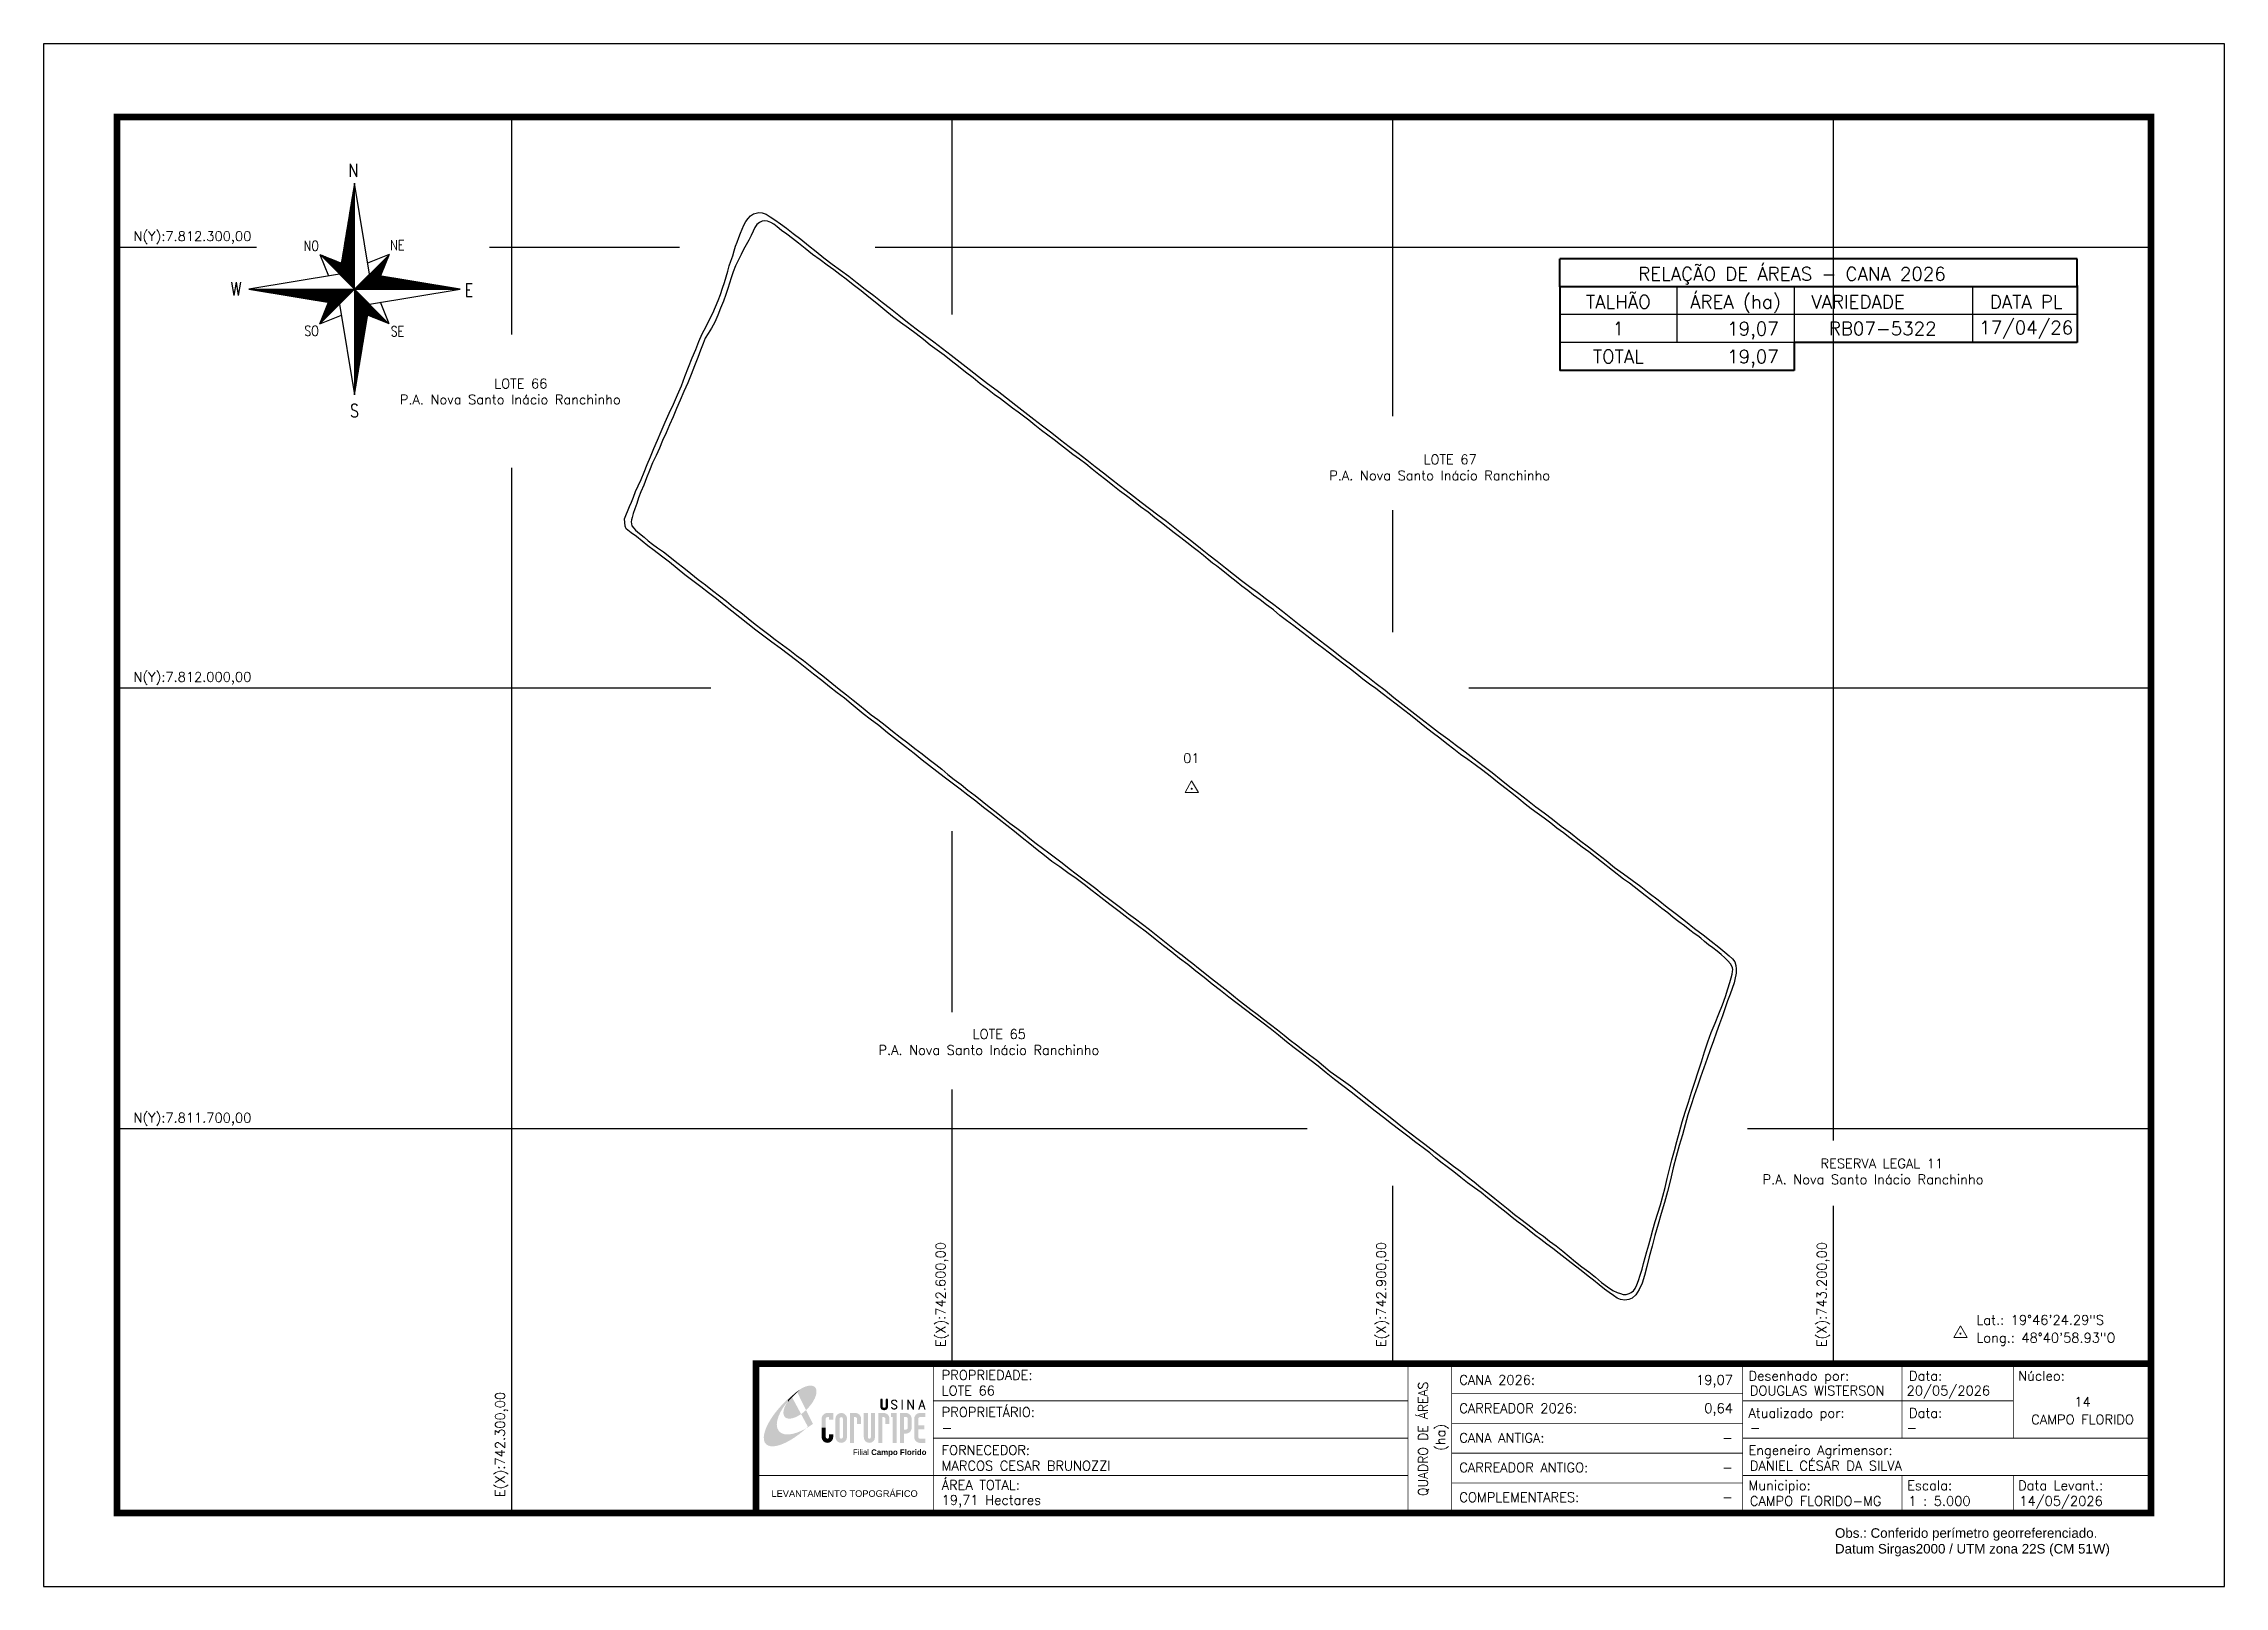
# Model space of a CAD drawing. Header units: millimetres. Extents: x 741981 to 743466, y 7811388 to 7812438.
import ezdxf
from ezdxf.enums import TextEntityAlignment as Align

# ---------------------------------------------------------------- set-up
doc = ezdxf.new("R2010")
doc.units = ezdxf.units.MM
doc.linetypes.add('LIN0', pattern=[0])
for name, color, linetype in [('0114000169', 1, 'Continuous'), ('0114000169001', 5, 'Continuous'), ('CONFRONTANTES', 7, 'Continuous'), ('MALHA', 8, 'Continuous'), ('MARGEM', 5, 'Continuous'), ('QUADRO_DE_AREAS_CANA_2024', 7, 'Continuous'), ('SETA_NORTE', 3, 'Continuous'), ('TEXTO', 7, 'Continuous')]:
    doc.layers.add(name, color=color, linetype=linetype)
doc.styles.add('ARIAL', font='arial.ttf')
doc.styles.add('marcelo', font='arial.ttf')
doc.styles.add('ROMANS', font='romans')
doc.styles.add('Simplex', font='simplex.shx')
doc.styles.get("Standard").update_dxf_attribs({"font": 'arial.ttf'})

msp = doc.modelspace()

# ---------------------------------------------------------------- texts
at = {"layer": 'CONFRONTANTES', "linetype": 'Continuous', "style": 'Simplex'}
for s, p in [('P.A. Nova Santo Inácio Ranchinho', (742223.8, 7812193)), ('LOTE 66', (742288.1, 7812203.8)), ('LOTE 67', (742920.9, 7812152.2)), ('P.A. Nova Santo Inácio Ranchinho', (742856.7, 7812141.3)), ('P.A. Nova Santo Inácio Ranchinho', (742549.7, 7811750.2)), ('LOTE 65', (742613.9, 7811761.1)), ('RESERVA LEGAL 11 ', (743191.2, 7811673)), ('P.A. Nova Santo Inácio Ranchinho', (743151.8, 7811662.2))]:
    msp.add_text(s, height=6.5, dxfattribs=at).set_placement(p)
at = {"layer": 'MALHA', "style": 'Simplex'}
for s, p in [('N(Y):7.812.300,00', (742082.6, 7812307.4)), ('N(Y):7.812.000,00', (742082.6, 7812007.4)), ('N(Y):7.811.700,00', (742082.6, 7811707.4))]:
    msp.add_text(s, height=6.5, dxfattribs=at).set_placement(p, align=Align.MIDDLE_CENTER)
for s, p in [('E(X):742.600,00', (742592.1, 7811587)), ('E(X):742.900,00', (742892.1, 7811587)), ('E(X):743.200,00', (743192.1, 7811587)), ('E(X):742.300,00', (742292.1, 7811485))]:
    msp.add_text(s, height=6.5, rotation=90, dxfattribs=at).set_placement(p, align=Align.MIDDLE_CENTER)
at = {"layer": 'MARGEM', "color": 7, "linetype": 'Continuous', "lineweight": 9}
for s, style, p in [('PROPRIEDADE:', 'Simplex', (742592.8, 7811535.5)), ('Desenhado por:', 'Simplex', (743142.2, 7811535)), ('Data:', 'Simplex', (743251.5, 7811535)), ('Núcleo:', 'Simplex', (743325.8, 7811535)), ('PROPRIETÁRIO:', 'Simplex', (742592.8, 7811510.3)), ('Atualizado por:', 'Simplex', (743142.2, 7811509.7)), ('Data:', 'Simplex', (743251.5, 7811509.7)), ('FORNECEDOR:', 'Simplex', (742592.8, 7811484.4)), ('Engeneiro Agrimensor:', 'Simplex', (743142.2, 7811484.4)), ('ÁREA TOTAL:', 'Simplex', (742592.8, 7811460.7)), ('Municipio:', 'Simplex', (743142.2, 7811460.4)), ('Escala:', 'Simplex', (743250.2, 7811460.4)), ('Data Levant.:', 'Simplex', (743325.8, 7811460.4)), ('Obs.: Conferido perímetro georreferenciado.', 'marcelo', (743201.1, 7811428)), ('Datum Sirgas2000 / UTM zona 22S (CM 51W)', 'marcelo', (743201.1, 7811417.3))]:
    msp.add_text(s, height=6.5, dxfattribs=dict(at, style=style)).set_placement(p, align=Align.TOP_LEFT)
at = {"layer": 'MARGEM', "color": 7, "linetype": 'Continuous', "style": 'Simplex'}
for s, p in [('CANA 2026:', (742945.3, 7811532.2)), ('LOTE 66', (742592.8, 7811524.9)), ('DOUGLAS WISTERSON', (743143.1, 7811524.9)), ('20/05/2026', (743249.9, 7811524.9)), ('CARREADOR 2026:', (742945.3, 7811512.9)), ('-', (742592.8, 7811499.7)), ('CANA ANTIGA:', (742945.3, 7811492.8)), ('-', (743143.1, 7811499.7)), ('-', (743249.9, 7811499.7)), ('MARCOS CESAR BRUNOZZI', (742592.8, 7811473.8)), ('CARREADOR ANTIGO:', (742945.3, 7811472.6)), ('DANIEL CÉSAR DA SILVA', (743143.1, 7811473.8)), ('19,71 Hectares', (742592.8, 7811450.5)), ('COMPLEMENTARES:', (742945.3, 7811452.3)), ('CAMPO FLORIDO-MG', (743143.1, 7811449.8)), ('1 : 5.000', (743251.1, 7811449.8)), ('14/05/2026', (743326.6, 7811449.8))]:
    msp.add_text(s, height=6.5, dxfattribs=at).set_placement(p, align=Align.TOP_LEFT)
for s, p in [('19,07', (743131.6, 7811532.2)), ('0,64', (743131.6, 7811512.9)), ('-', (743131.6, 7811492.8)), ('-', (743131.6, 7811472.6)), ('-', (743131.6, 7811452.3))]:
    msp.add_text(s, height=6.5, dxfattribs=at).set_placement(p, align=Align.TOP_RIGHT)
at = {"layer": 'MARGEM', "color": 7, "linetype": 'Continuous', "style": 'Simplex', "width": 0.95}
msp.add_text('QUADRO DE ÁREAS', height=6.5, rotation=90, dxfattribs=at).set_placement((742920.6, 7811488.8), align=Align.MIDDLE_CENTER)
at = {"layer": 'MARGEM', "color": 7, "linetype": 'Continuous', "style": 'Simplex'}
for s, p in [('14', (743369.7, 7811514)), ('CAMPO FLORIDO', (743369.7, 7811502))]:
    msp.add_text(s, height=6.5, dxfattribs=at).set_placement(p, align=Align.MIDDLE_CENTER)
msp.add_text('(ha)', height=6.5, rotation=90, dxfattribs=at).set_placement((742932.5, 7811489.8), align=Align.MIDDLE_CENTER)
at = {"layer": 'MARGEM', "color": 7, "linetype": 'ByBlock'}
msp.add_text('LEVANTAMENTO TOPOGRÁFICO', height=4.5, dxfattribs=at).set_placement((742526.7, 7811451.6), align=Align.MIDDLE_CENTER)
at = {"layer": 'QUADRO_DE_AREAS_CANA_2024', "linetype": 'Continuous', "style": 'Simplex'}
for s, p in [('RELAÇÃO DE ÁREAS - CANA 2026', (743171.8, 7812281.7)), ('TALHÃO', (743053.6, 7812262.7)), ('ÁREA (ha)', (743133.3, 7812262.7)), ('VARIEDADE', (743216.8, 7812262.7)), ('DATA PL', (743331.3, 7812262.7)), ('1', (743053.6, 7812244.5)), ('RB07-5322', (743233.6, 7812244.5)), ('17/04/26', (743331.3, 7812245.2)), ('TOTAL', (743053.6, 7812225.5))]:
    msp.add_text(s, height=9.1, dxfattribs=at).set_placement(p, align=Align.MIDDLE_CENTER)
for p in [(743162.8, 7812239.9), (743162.8, 7812220.9)]:
    msp.add_text('19,07', height=9.1, dxfattribs=at).set_placement(p, align=Align.RIGHT)
at = {"layer": 'TEXTO', "linetype": 'Continuous', "style": 'Simplex'}
msp.add_text('01', height=6.5, dxfattribs=at).set_placement((742762.8, 7811952.1), align=Align.MIDDLE_CENTER)
at = {"layer": 'TEXTO', "linetype": 'ByBlock', "style": 'Simplex'}
for s, p in [('Lat.: 19°46\'24.29"S', (743297.4, 7811566.5, 328.4)), ('Long.: 48°40\'58.93"O', (743297.4, 7811554.4, 328.4))]:
    msp.add_text(s, height=6.5, dxfattribs=at).set_placement(p)

# ---------------------------------------------------------------- blocks, each defined once
blk = doc.blocks.new('A$C62A50745')
at = {"layer": 'SETA_NORTE', "linetype": 'Continuous'}
h = blk.add_hatch(dxfattribs=at)
h.set_pattern_fill('ANSI31', color=256, scale=0.1375, angle=-90, style=0)
h.set_pattern_definition([(315, (-215853.3436, 13873.1685), (0.3086963042, 0.3086963042), [])])
h.paths.add_polyline_path([(73.5, 97.4), (74.7, 104.9), (60, 110.8)])
h = blk.add_hatch(dxfattribs=at)
h.set_pattern_fill('ANSI31', color=256, scale=0.1375, angle=180, style=0)
h.set_pattern_definition([(225, (13869.5981, 216024.2148), (0.3086963042, -0.3086963042), [])])
h.paths.add_polyline_path([(93.8, 97.4), (101.4, 96.2), (107.3, 110.8)])
h = blk.add_hatch(dxfattribs=at)
h.set_pattern_fill('ANSI31', color=256, scale=0.1375, style=0)
h.set_pattern_definition([(45, (-13702.2973, -215849.77317), (-0.3086963042, 0.3086963042), [])])
h.paths.add_polyline_path([(73.5, 77), (65.9, 78.3), (60, 63.6)])
h = blk.add_hatch(dxfattribs=at)
h.set_pattern_fill('ANSI31', color=256, scale=0.1375, angle=90, style=0)
h.set_pattern_definition([(135, (216020.6444, -13698.72686), (-0.3086963042, -0.3086963042), [])])
h.paths.add_polyline_path([(93.8, 77), (92.6, 69.5), (107.3, 63.6)])
for p, q in [((81.6, 146.8), (83.7, 148.9)), ((81.7, 147.6), (83.7, 149.5)), ((81.8, 148.3), (83.7, 150.1)), ((82, 149.1), (83.7, 150.8)), ((82.1, 149.9), (83.7, 151.4)), ((82.2, 150.6), (83.7, 152.1)), ((82.3, 151.4), (83.7, 152.7)), ((82.5, 152.2), (83.7, 153.3)), ((82.6, 152.9), (83.7, 154)), ((82.7, 153.7), (83.7, 154.6)), ((82.9, 154.4), (83.7, 155.2)), ((83, 155.2), (83.7, 155.9)), ((83.1, 156), (83.7, 156.5)), ((83.2, 156.7), (83.7, 157.2)), ((83.4, 157.5), (83.7, 157.8)), ((83.5, 158.3), (83.7, 158.4)), ((83.6, 159), (83.7, 159.1)), ((78.7, 129.3), (83.7, 134.2)), ((78.8, 130), (83.7, 134.9)), ((79, 130.8), (83.7, 135.5)), ((79.1, 131.6), (83.7, 136.1)), ((79.2, 132.3), (83.7, 136.8)), ((79.3, 133.1), (83.7, 137.4)), ((79.5, 133.8), (83.7, 138)), ((79.6, 134.6), (83.7, 138.7)), ((79.7, 135.4), (83.7, 139.3)), ((79.8, 136.1), (83.7, 140)), ((80, 136.9), (83.7, 140.6)), ((80.1, 137.7), (83.7, 141.2)), ((80.2, 138.4), (83.7, 141.9)), ((80.3, 139.2), (83.7, 142.5)), ((80.5, 139.9), (83.7, 143.1)), ((80.6, 140.7), (83.7, 143.8)), ((80.7, 141.5), (83.7, 144.4)), ((80.8, 142.2), (83.7, 145)), ((81, 143), (83.7, 145.7)), ((81.1, 143.8), (83.7, 146.3)), ((81.2, 144.5), (83.7, 147)), ((81.3, 145.3), (83.7, 147.6)), ((81.5, 146.1), (83.7, 148.2)), ((75.7, 111), (83.7, 118.9)), ((75.8, 111.7), (83.7, 119.6)), ((75.9, 112.5), (83.7, 120.2)), ((76.1, 113.3), (83.7, 120.8)), ((76.2, 114), (83.7, 121.5)), ((76.3, 114.8), (83.7, 122.1)), ((76.4, 115.5), (83.7, 122.8)), ((76.6, 116.3), (83.7, 123.4)), ((76.7, 117.1), (83.7, 124)), ((76.8, 117.8), (83.7, 124.7)), ((76.9, 118.6), (83.7, 125.3)), ((77.1, 119.4), (83.7, 125.9)), ((77.2, 120.1), (83.7, 126.6)), ((77.3, 120.9), (83.7, 127.2)), ((77.4, 121.6), (83.7, 127.8)), ((77.6, 122.4), (83.7, 128.5)), ((77.7, 123.2), (83.7, 129.1)), ((77.8, 123.9), (83.7, 129.8)), ((78, 124.7), (83.7, 130.4)), ((78.1, 125.5), (83.7, 131)), ((78.2, 126.2), (83.7, 131.7)), ((78.3, 127), (83.7, 132.3)), ((78.5, 127.7), (83.7, 132.9)), ((78.6, 128.5), (83.7, 133.6)), ((60, 110.8), (74.7, 104.9)), ((60, 110.8), (65.9, 96.2)), ((73.5, 97.3), (83.7, 107.5)), ((73.6, 98), (83.7, 108.1)), ((73.7, 98.8), (83.7, 108.7)), ((73.8, 99.5), (83.7, 109.4)), ((73.8, 97), (83.7, 106.8)), ((73.9, 100.3), (83.7, 110)), ((74.1, 101.1), (83.7, 110.6)), ((74.2, 101.8), (83.7, 111.3)), ((74.2, 96.7), (83.7, 106.2)), ((74.3, 102.6), (83.7, 111.9)), ((74.4, 103.3), (83.7, 112.6)), ((74.5, 96.4), (83.7, 105.6)), ((74.6, 104.1), (83.7, 113.2)), ((74.7, 104.9), (83.7, 113.8)), ((74.8, 105.6), (83.7, 114.5)), ((74.8, 96.1), (83.7, 104.9)), ((74.9, 106.4), (83.7, 115.1)), ((75.1, 107.2), (83.7, 115.7)), ((75.1, 95.7), (83.7, 104.3)), ((75.2, 107.9), (83.7, 116.4)), ((75.3, 108.7), (83.7, 117)), ((75.4, 109.4), (83.7, 117.7)), ((75.6, 110.2), (83.7, 118.3)), ((107.3, 110.8), (92.6, 104.9)), ((107.3, 110.8), (101.4, 96.2)), ((75.4, 95.4), (83.7, 103.6)), ((75.8, 95.1), (83.7, 103)), ((76.1, 94.8), (83.7, 102.4)), ((76.4, 94.5), (83.7, 101.7)), ((76.7, 94.2), (83.7, 101.1)), ((77, 93.8), (83.7, 100.5)), ((77.4, 93.5), (83.7, 99.8)), ((77.7, 93.2), (83.7, 99.2)), ((78, 92.9), (83.7, 98.5)), ((78.3, 92.6), (83.7, 97.9)), ((78.6, 92.2), (83.7, 97.3)), ((78.9, 91.9), (83.7, 96.6)), ((79.3, 91.6), (83.7, 96)), ((79.6, 91.3), (83.7, 95.4)), ((79.9, 91), (83.7, 94.7)), ((80.2, 90.7), (83.7, 94.1)), ((80.5, 90.3), (83.7, 93.4)), ((80.9, 90), (83.7, 92.8)), ((81.2, 89.7), (83.7, 92.2)), ((81.5, 89.4), (83.7, 91.5)), ((81.8, 89.1), (83.7, 90.9)), ((82.1, 88.7), (83.7, 90.3)), ((82.4, 88.4), (83.7, 89.6)), ((83.8, 87.2), (94, 97.4)), ((84.4, 87.2), (94.5, 97.3)), ((85.1, 87.2), (95.1, 97.2)), ((85.7, 87.2), (95.6, 97.1)), ((86.3, 87.2), (96.2, 97)), ((87, 87.2), (96.7, 96.9)), ((87.6, 87.2), (97.2, 96.9)), ((88.3, 87.2), (97.8, 96.8)), ((88.9, 87.2), (98.3, 96.7)), ((89.5, 87.2), (98.9, 96.6)), ((90.2, 87.2), (99.4, 96.5)), ((90.8, 87.2), (100, 96.4)), ((91.4, 87.2), (100.5, 96.3)), ((92.1, 87.2), (101.1, 96.2)), ((92.7, 87.2), (101.6, 96.1)), ((93.4, 87.2), (102.2, 96)), ((94, 87.2), (102.7, 96)), ((94.6, 87.2), (103.3, 95.9)), ((95.3, 87.2), (103.8, 95.8)), ((95.9, 87.2), (104.4, 95.7)), ((96.5, 87.2), (104.9, 95.6)), ((97.2, 87.2), (105.5, 95.5)), ((97.8, 87.2), (106, 95.4)), ((98.4, 87.2), (106.5, 95.3)), ((99.1, 87.2), (107.1, 95.2)), ((99.7, 87.2), (107.6, 95.1)), ((100.4, 87.2), (108.2, 95.1)), ((101, 87.2), (108.7, 95)), ((101.6, 87.2), (109.3, 94.9)), ((102.3, 87.2), (109.8, 94.8)), ((102.9, 87.2), (110.4, 94.7)), ((103.5, 87.2), (110.9, 94.6)), ((104.2, 87.2), (111.5, 94.5)), ((104.8, 87.2), (112, 94.4)), ((105.5, 87.2), (112.6, 94.3)), ((106.1, 87.2), (113.1, 94.2)), ((106.7, 87.2), (113.7, 94.1)), ((107.4, 87.2), (114.2, 94.1)), ((108, 87.2), (114.8, 94)), ((108.6, 87.2), (115.3, 93.9)), ((109.3, 87.2), (115.8, 93.8)), ((109.9, 87.2), (116.4, 93.7)), ((110.6, 87.2), (116.9, 93.6)), ((111.2, 87.2), (117.5, 93.5)), ((111.8, 87.2), (118, 93.4)), ((112.5, 87.2), (118.6, 93.3)), ((113.1, 87.2), (119.1, 93.2)), ((113.7, 87.2), (119.7, 93.2)), ((114.4, 87.2), (120.2, 93.1)), ((115, 87.2), (120.8, 93)), ((115.6, 87.2), (121.3, 92.9)), ((116.3, 87.2), (121.9, 92.8)), ((116.9, 87.2), (122.4, 92.7)), ((117.6, 87.2), (123, 92.6)), ((118.2, 87.2), (123.5, 92.5)), ((118.8, 87.2), (124, 92.4)), ((119.5, 87.2), (124.6, 92.3)), ((120.1, 87.2), (125.1, 92.3)), ((120.7, 87.2), (125.7, 92.2)), ((121.4, 87.2), (126.2, 92.1)), ((122, 87.2), (126.8, 92)), ((122.7, 87.2), (127.3, 91.9)), ((123.3, 87.2), (127.9, 91.8)), ((123.9, 87.2), (128.4, 91.7)), ((124.6, 87.2), (129, 91.6)), ((125.2, 87.2), (129.5, 91.5)), ((125.8, 87.2), (130.1, 91.4)), ((126.5, 87.2), (130.6, 91.4)), ((127.1, 87.2), (131.2, 91.3)), ((127.7, 87.2), (131.7, 91.2)), ((128.4, 87.2), (132.3, 91.1)), ((129, 87.2), (132.8, 91)), ((129.7, 87.2), (133.3, 90.9)), ((130.3, 87.2), (133.9, 90.8)), ((130.9, 87.2), (134.4, 90.7)), ((131.6, 87.2), (135, 90.6)), ((132.2, 87.2), (135.5, 90.5)), ((132.8, 87.2), (136.1, 90.5)), ((133.5, 87.2), (136.6, 90.4)), ((134.1, 87.2), (137.2, 90.3)), ((134.8, 87.2), (137.7, 90.2)), ((135.4, 87.2), (138.3, 90.1)), ((136, 87.2), (138.8, 90)), ((136.7, 87.2), (139.4, 89.9)), ((137.3, 87.2), (139.9, 89.8)), ((137.9, 87.2), (140.5, 89.7)), ((138.6, 87.2), (141, 89.6)), ((139.2, 87.2), (141.6, 89.6)), ((139.9, 87.2), (142.1, 89.5)), ((140.5, 87.2), (142.6, 89.4)), ((141.1, 87.2), (143.2, 89.3)), ((141.8, 87.2), (143.7, 89.2)), ((142.4, 87.2), (144.3, 89.1)), ((11.8, 87.2), (11.8, 87.2)), ((12.3, 87.1), (12.4, 87.2)), ((12.9, 87), (13.1, 87.2)), ((13.4, 86.9), (13.7, 87.2)), ((14, 86.8), (14.4, 87.2)), ((14.5, 86.7), (15, 87.2)), ((15.1, 86.6), (15.6, 87.2)), ((15.6, 86.6), (16.3, 87.2)), ((16.2, 86.5), (16.9, 87.2)), ((16.7, 86.4), (17.5, 87.2)), ((17.2, 86.3), (18.2, 87.2)), ((17.8, 86.2), (18.8, 87.2)), ((18.3, 86.1), (19.5, 87.2)), ((18.9, 86), (20.1, 87.2)), ((19.4, 85.9), (20.7, 87.2)), ((20, 85.8), (21.4, 87.2)), ((20.5, 85.7), (22, 87.2)), ((21.1, 85.7), (22.6, 87.2)), ((21.6, 85.6), (23.3, 87.2)), ((22.2, 85.5), (23.9, 87.2)), ((22.7, 85.4), (24.6, 87.2)), ((23.3, 85.3), (25.2, 87.2)), ((23.8, 85.2), (25.8, 87.2)), ((24.4, 85.1), (26.5, 87.2)), ((24.9, 85), (27.1, 87.2)), ((25.5, 84.9), (27.7, 87.2)), ((26, 84.8), (28.4, 87.2)), ((26.5, 84.8), (29, 87.2)), ((27.1, 84.7), (29.6, 87.2)), ((27.6, 84.6), (30.3, 87.2)), ((28.2, 84.5), (30.9, 87.2)), ((28.7, 84.4), (31.6, 87.2)), ((29.3, 84.3), (32.2, 87.2)), ((29.8, 84.2), (32.8, 87.2)), ((30.4, 84.1), (33.5, 87.2)), ((30.9, 84), (34.1, 87.2)), ((31.5, 83.9), (34.7, 87.2)), ((32, 83.9), (35.4, 87.2)), ((32.6, 83.8), (36, 87.2)), ((33.1, 83.7), (36.7, 87.2)), ((33.7, 83.6), (37.3, 87.2)), ((34.2, 83.5), (37.9, 87.2)), ((34.7, 83.4), (38.6, 87.2)), ((35.3, 83.3), (39.2, 87.2)), ((35.8, 83.2), (39.8, 87.2)), ((36.4, 83.1), (40.5, 87.2)), ((36.9, 83), (41.1, 87.2)), ((37.5, 83), (41.8, 87.2)), ((38, 82.9), (42.4, 87.2)), ((38.6, 82.8), (43, 87.2)), ((39.1, 82.7), (43.7, 87.2)), ((39.7, 82.6), (44.3, 87.2)), ((40.2, 82.5), (44.9, 87.2)), ((40.8, 82.4), (45.6, 87.2)), ((41.3, 82.3), (46.2, 87.2)), ((41.9, 82.2), (46.8, 87.2)), ((42.4, 82.1), (47.5, 87.2)), ((43, 82.1), (48.1, 87.2)), ((43.5, 82), (48.8, 87.2)), ((44, 81.9), (49.4, 87.2)), ((44.6, 81.8), (50, 87.2)), ((45.1, 81.7), (50.7, 87.2)), ((45.7, 81.6), (51.3, 87.2)), ((46.2, 81.5), (51.9, 87.2)), ((46.8, 81.4), (52.6, 87.2)), ((47.3, 81.3), (53.2, 87.2)), ((47.9, 81.2), (53.9, 87.2)), ((48.4, 81.2), (54.5, 87.2)), ((49, 81.1), (55.1, 87.2)), ((49.5, 81), (55.8, 87.2)), ((50.1, 80.9), (56.4, 87.2)), ((50.6, 80.8), (57, 87.2)), ((51.2, 80.7), (57.7, 87.2)), ((51.7, 80.6), (58.3, 87.2)), ((52.3, 80.5), (59, 87.2)), ((52.8, 80.4), (59.6, 87.2)), ((53.3, 80.3), (60.2, 87.2)), ((53.9, 80.3), (60.9, 87.2)), ((54.4, 80.2), (61.5, 87.2)), ((55, 80.1), (62.1, 87.2)), ((55.5, 80), (62.8, 87.2)), ((56.1, 79.9), (63.4, 87.2)), ((56.6, 79.8), (64, 87.2)), ((57.2, 79.7), (64.7, 87.2)), ((57.7, 79.6), (65.3, 87.2)), ((58.3, 79.5), (66, 87.2)), ((58.8, 79.4), (66.6, 87.2)), ((59.4, 79.4), (67.2, 87.2)), ((59.9, 79.3), (67.9, 87.2)), ((83.7, 87.2), (60, 63.6)), ((60, 63.6), (65.9, 78.3)), ((60.5, 79.2), (68.5, 87.2)), ((61, 79.1), (69.1, 87.2)), ((61.5, 79), (69.8, 87.2)), ((62.1, 78.9), (70.4, 87.2)), ((62.6, 78.8), (71.1, 87.2)), ((63.2, 78.7), (71.7, 87.2)), ((63.7, 78.6), (72.3, 87.2)), ((64.3, 78.5), (73, 87.2)), ((64.8, 78.4), (73.6, 87.2)), ((65.4, 78.4), (74.2, 87.2)), ((65.9, 78.3), (74.9, 87.2)), ((66.5, 78.2), (75.5, 87.2)), ((67, 78.1), (76.2, 87.2)), ((67.6, 78), (76.8, 87.2)), ((68.1, 77.9), (77.4, 87.2)), ((68.7, 77.8), (78.1, 87.2)), ((69.2, 77.7), (78.7, 87.2)), ((69.8, 77.6), (79.3, 87.2)), ((70.3, 77.5), (80, 87.2)), ((70.8, 77.5), (80.6, 87.2)), ((71.4, 77.4), (81.2, 87.2)), ((71.9, 77.3), (81.9, 87.2)), ((72.5, 77.2), (82.5, 87.2)), ((73, 77.1), (83.2, 87.2)), ((82.8, 88.1), (83.7, 89)), ((83.1, 87.8), (83.7, 88.4)), ((83.4, 87.5), (83.7, 87.7)), ((83.7, 87.1), (83.7, 87.1)), ((83.7, 86.4), (84, 86.8)), ((83.7, 85.8), (84.4, 86.5)), ((83.7, 85.2), (84.7, 86.2)), ((83.7, 84.5), (85, 85.9)), ((83.7, 83.9), (85.3, 85.6)), ((83.7, 83.3), (85.6, 85.2)), ((83.7, 82.6), (86, 84.9)), ((83.7, 82), (86.3, 84.6)), ((83.7, 81.3), (86.6, 84.3)), ((83.7, 80.7), (86.9, 84)), ((83.7, 80.1), (87.2, 83.6)), ((83.7, 79.4), (87.5, 83.3)), ((83.7, 78.8), (87.9, 83)), ((83.7, 78.2), (88.2, 82.7)), ((83.7, 77.5), (88.5, 82.4)), ((83.7, 76.9), (88.8, 82.1)), ((83.7, 76.2), (89.1, 81.7)), ((83.7, 75.6), (89.5, 81.4)), ((83.7, 75), (89.8, 81.1)), ((83.7, 74.3), (90.1, 80.8)), ((83.7, 73.7), (90.4, 80.5)), ((83.7, 73.1), (90.7, 80.1)), ((83.7, 72.4), (91, 79.8)), ((83.7, 71.8), (91.4, 79.5)), ((83.7, 71.2), (91.7, 79.2)), ((83.7, 70.5), (92, 78.9)), ((83.7, 69.9), (92.3, 78.5)), ((83.7, 69.2), (92.6, 78.2)), ((83.7, 68.6), (93, 77.9)), ((83.7, 68), (93.3, 77.6)), ((83.7, 67.3), (93.6, 77.3)), ((83.7, 66.7), (93.8, 76.9)), ((83.7, 66.1), (93.7, 76.1)), ((83.7, 65.4), (93.6, 75.3)), ((83.7, 64.8), (93.4, 74.6)), ((107.3, 63.6), (101.4, 78.3)), ((143, 87.2), (144.8, 89)), ((143.7, 87.2), (145.4, 88.9)), ((144.3, 87.2), (145.9, 88.8)), ((144.9, 87.2), (146.5, 88.7)), ((145.6, 87.2), (147, 88.7)), ((146.2, 87.2), (147.6, 88.6)), ((146.9, 87.2), (148.1, 88.5)), ((147.5, 87.2), (148.7, 88.4)), ((148.1, 87.2), (149.2, 88.3)), ((148.8, 87.2), (149.8, 88.2)), ((149.4, 87.2), (150.3, 88.1)), ((150, 87.2), (150.8, 88)), ((150.7, 87.2), (151.4, 87.9)), ((151.3, 87.2), (151.9, 87.8)), ((152, 87.2), (152.5, 87.8)), ((152.6, 87.2), (153, 87.7)), ((153.2, 87.2), (153.6, 87.6)), ((153.9, 87.2), (154.1, 87.5)), ((154.5, 87.2), (154.7, 87.4)), ((155.1, 87.2), (155.2, 87.3)), ((60, 63.6), (74.7, 69.5)), ((83.7, 64.1), (93.3, 73.8)), ((83.7, 63.5), (93.2, 73)), ((83.7, 62.9), (93.1, 72.3)), ((83.7, 62.2), (92.9, 71.5)), ((83.7, 61.6), (92.8, 70.8)), ((83.7, 61), (92.7, 70)), ((83.7, 60.3), (92.6, 69.2)), ((83.7, 59.7), (92.4, 68.5)), ((83.7, 59), (92.3, 67.7)), ((83.7, 58.4), (92.2, 66.9)), ((83.7, 57.8), (92.1, 66.2)), ((83.7, 57.1), (91.9, 65.4)), ((83.7, 56.5), (91.8, 64.7)), ((83.7, 55.9), (91.7, 63.9)), ((83.7, 55.2), (91.6, 63.1)), ((83.7, 54.6), (91.4, 62.4)), ((83.7, 54), (91.3, 61.6)), ((83.7, 53.3), (91.2, 60.8)), ((83.7, 52.7), (91.1, 60.1)), ((107.3, 63.6), (92.6, 69.5)), ((83.7, 52), (90.9, 59.3)), ((83.7, 51.4), (90.8, 58.6)), ((83.7, 50.8), (90.7, 57.8)), ((83.7, 50.1), (90.5, 57)), ((83.7, 49.5), (90.4, 56.3)), ((83.7, 48.9), (90.3, 55.5)), ((83.7, 48.2), (90.2, 54.7)), ((83.7, 47.6), (90, 54)), ((83.7, 46.9), (89.9, 53.2)), ((83.7, 46.3), (89.8, 52.5)), ((83.7, 45.7), (89.7, 51.7)), ((83.7, 45), (89.5, 50.9)), ((83.7, 44.4), (89.4, 50.2)), ((83.7, 43.8), (89.3, 49.4)), ((83.7, 43.1), (89.2, 48.6)), ((83.7, 42.5), (89, 47.9)), ((83.7, 41.8), (88.9, 47.1)), ((83.7, 41.2), (88.8, 46.3)), ((83.7, 40.6), (88.7, 45.6)), ((83.7, 39.9), (88.5, 44.8)), ((83.7, 39.3), (88.4, 44.1)), ((83.7, 38.7), (88.3, 43.3)), ((83.7, 38), (88.2, 42.5)), ((83.7, 37.4), (88, 41.8)), ((83.7, 36.8), (87.9, 41)), ((83.7, 36.1), (87.8, 40.2)), ((83.7, 35.5), (87.7, 39.5)), ((83.7, 34.8), (87.5, 38.7)), ((83.7, 34.2), (87.4, 38)), ((83.7, 33.6), (87.3, 37.2)), ((83.7, 32.9), (87.2, 36.4)), ((83.7, 32.3), (87, 35.7)), ((83.7, 31.7), (86.9, 34.9)), ((83.7, 31), (86.8, 34.1)), ((83.7, 30.4), (86.7, 33.4)), ((83.7, 29.7), (86.5, 32.6)), ((83.7, 29.1), (86.4, 31.9)), ((83.7, 28.5), (86.3, 31.1)), ((83.7, 27.8), (86.2, 30.3)), ((83.7, 27.2), (86, 29.6)), ((83.7, 26.6), (85.9, 28.8)), ((83.7, 25.9), (85.8, 28)), ((83.7, 25.3), (85.6, 27.3)), ((83.7, 24.6), (85.5, 26.5)), ((83.7, 24), (85.4, 25.8)), ((83.7, 23.4), (85.3, 25)), ((83.7, 22.7), (85.1, 24.2)), ((83.7, 22.1), (85, 23.5)), ((83.7, 21.5), (84.9, 22.7)), ((83.7, 20.8), (84.8, 21.9)), ((83.7, 20.2), (84.6, 21.2)), ((83.7, 19.6), (84.5, 20.4)), ((83.7, 18.9), (84.4, 19.7)), ((83.7, 18.3), (84.3, 18.9)), ((83.7, 17.6), (84.1, 18.1)), ((83.7, 17), (84, 17.4)), ((83.7, 16.4), (83.9, 16.6)), ((83.7, 15.7), (83.8, 15.8))]:
    blk.add_line(p, q, dxfattribs=at)
blk.add_lwpolyline([(93.8, 77), (155.7, 87.2), (93.8, 97.4), (83.7, 159.3), (73.5, 97.4), (11.6, 87.2), (73.5, 77), (83.7, 15.1)], close=True, dxfattribs=at)
for points in [[(83.7, 87.2), (83.7, 159.3)], [(83.7, 87.2), (73.5, 97.4)], [(83.7, 87.2), (93.8, 97.4)], [(11.6, 87.2), (155.7, 87.2)], [(83.7, 87.2), (73.5, 77)], [(83.7, 87.2), (93.8, 77)], [(83.7, 87.2), (83.7, 15.1)]]:
    blk.add_lwpolyline(points, dxfattribs=at)
at = {"layer": 'SETA_NORTE', "color": 7, "lineweight": 30, "style": 'ROMANS', "width": 0.8}
for s, height, p in [('N ', 8.94, (79.5, 163.6)), ('NO', 6.88, (49.1, 113.2)), ('NE', 6.87, (108, 113.7)), ('W', 8.94, (-0.7, 82.9)), ('E', 8.94, (158.6, 82.1)), ('SO', 6.88, (49.5, 55.3)), ('SE', 6.87, (108.3, 55)), ('S', 8.94, (80.6, 0))]:
    blk.add_text(s, height=height, dxfattribs=at).set_placement(p)
blk = doc.blocks.new('A$C78F83FB3')
at = {"layer": 'MARGEM'}
h = blk.add_hatch(color=20, dxfattribs=at)
edge = h.paths.add_edge_path()
edge.add_ellipse((19.49, 23.77), major_axis=(-6.68, -6.67), ratio=0.469426, start_angle=292.73277, end_angle=601.25787)
edge.add_ellipse((22.83, 22.05), major_axis=(12.64, 11.29), ratio=0.457614, start_angle=79.90686, end_angle=107.91393)
edge = h.paths.add_edge_path()
edge.add_ellipse((18.28, 18.7), major_axis=(13.95, 13.59), ratio=0.386848, start_angle=63.96117, end_angle=264.59932)
edge.add_ellipse((22.83, 22.05), major_axis=(12.64, 11.29), ratio=0.457614, start_angle=107.91393, end_angle=245.11815, ccw=False)
edge.add_ellipse((19.49, 23.77), major_axis=(-6.68, -6.67), ratio=0.469426, start_angle=241.25787, end_angle=292.73277, ccw=False)
for color, points in [(20, [(15.46, 26.12), (14.17, 24.81), (14.06, 24.24), (14.39, 23.97), (14.67, 24.54), (19.47, 29.32), (18.48, 28.66), (17.31, 27.78)]), (7, [(58.42, 24.9), (57.9, 24.9), (57.9, 21.73, -0.414214), (57.15, 20.98), (56.84, 20.98, -0.414214), (56.09, 21.73), (56.09, 24.9), (55.57, 24.9), (55.57, 21.73, 0.414214), (56.84, 20.46), (57.15, 20.46, 0.414214), (58.42, 21.73)]), (7, [(61.7, 24.9), (61.23, 24.9, 0.396318), (60.04, 23.78), (60.04, 23.72, 0.151912), (60.39, 22.97), (60.46, 22.92), (62.18, 22), (62.85, 21.83, 0.12407), (62.51, 22.42), (60.75, 23.36, -0.13192), (60.56, 23.77, -0.385578), (61.23, 24.37), (61.7, 24.37, -0.414214), (62.37, 23.7), (62.89, 23.7, 0.414214)]), (7, [(62.37, 23.7), (62.89, 23.7, 0.414214), (61.7, 24.9), (61.23, 24.9, 0.396318), (60.04, 23.78), (60.04, 23.72, 0.151912), (60.39, 22.97), (60.46, 22.92), (62.18, 22), (62.18, 22, -0.131921), (62.37, 21.59, -0.385578), (61.7, 20.98), (61.23, 20.98, -0.414214), (60.56, 21.65), (60.04, 21.65, 0.414214), (61.23, 20.46), (61.7, 20.46, 0.402546), (62.89, 21.61, 0.165292), (62.51, 22.42), (60.75, 23.36, -0.13192), (60.56, 23.77, -0.385578), (61.23, 24.37), (61.7, 24.37, -0.414214)]), (7, [(30.97, 12.46), (29.13, 12.46), (29.13, 8.21, 1), (34.29, 8.21), (34.29, 9.41), (32.45, 9.41), (32.45, 8.21, -1), (30.97, 8.21)])]:
    blk.add_hatch(color=color, dxfattribs=at).paths.add_polyline_path(points)
h = blk.add_hatch(color=7, dxfattribs=at)
h.paths.add_polyline_path([(65.24, 24.9), (64.72, 24.9), (64.72, 20.46), (65.24, 20.46)])
h.paths.add_polyline_path([(67.38, 20.46), (67.9, 20.46), (67.9, 23.74), (69.74, 20.46), (70.23, 20.46), (70.23, 24.9), (69.71, 24.9), (69.71, 21.58), (67.85, 24.9), (67.38, 24.9)])
h.paths.add_polyline_path([(72.17, 20.46), (72.72, 20.46), (73.14, 21.73), (74.49, 21.73), (74.9, 20.46), (75.45, 20.46), (74, 24.9), (73.62, 24.9)])
h.paths.add_polyline_path([(73.81, 23.8), (74.32, 22.25), (73.31, 22.25)], flags=16)
h = blk.add_hatch(color=7, dxfattribs=at)
h.paths.add_polyline_path([(31.71, 18.93, 0.414214), (29.13, 16.35), (29.13, 12.46), (30.97, 12.46), (30.97, 16.35, -0.414214), (31.71, 17.09), (32.45, 17.09), (32.45, 16.02), (34.29, 16.02), (34.29, 18.93)])
h.paths.add_polyline_path([(44.15, 17.09, -0.414214), (44.89, 16.35), (44.89, 14.1), (46.72, 14.1), (46.72, 16.17, 0.433937), (44.15, 18.93), (41.77, 18.93), (41.77, 12.46), (43.61, 12.46), (43.61, 17.09)])
h.paths.add_polyline_path([(43.61, 12.46), (41.77, 12.46), (41.77, 5.62), (43.61, 5.62)])
h.paths.add_polyline_path([(47.92, 12.46), (49.75, 12.46), (49.75, 18.93), (47.92, 18.93)])
h.paths.add_polyline_path([(52.91, 18.93), (51.08, 18.93), (51.08, 12.46), (52.91, 12.46)])
h.paths.add_polyline_path([(51.08, 8.12, -1), (49.75, 8.12), (49.75, 12.46), (47.92, 12.46), (47.92, 8.12, 1), (52.91, 8.12), (52.91, 12.46), (51.08, 12.46)])
h.paths.add_polyline_path([(54.41, 12.46), (56.25, 12.46), (56.25, 17.09), (56.79, 17.09, -0.414214), (57.53, 16.35), (57.53, 14.1), (59.36, 14.1), (59.36, 16.17, 0.433937), (56.79, 18.93), (54.41, 18.93)])
h.paths.add_polyline_path([(56.25, 12.46), (54.41, 12.46), (54.41, 5.62), (56.25, 5.62)])
h.paths.add_polyline_path([(60.73, 12.46), (62.58, 12.46), (62.58, 18.93), (60.02, 18.93), (60.02, 17.08), (60.73, 17.08)])
h.paths.add_polyline_path([(62.58, 12.46), (60.73, 12.46), (60.73, 5.62), (62.58, 5.62)])
h.paths.add_polyline_path([(64.06, 12.46), (65.82, 12.46), (65.82, 17.17), (66.66, 17.17, -0.450417), (67.48, 16.25), (67.48, 12.46), (69.24, 12.46, 0.002307), (69.24, 12.48, 0.005282), (69.23, 12.54, -0.000938), (69.23, 12.53), (69.23, 16.17, 0.433937), (66.66, 18.93), (64.06, 18.93)])
h.paths.add_polyline_path([(64.06, 5.62), (65.82, 5.62), (65.82, 9.77), (66.66, 9.77, 0.426056), (69.24, 12.46), (67.48, 12.46), (67.48, 12.45, -0.450417), (66.66, 11.53), (65.82, 11.53), (65.82, 12.46), (64.06, 12.46)])
h.paths.add_polyline_path([(70.37, 12.46), (74.87, 12.46), (74.87, 13.44), (72.21, 13.44), (72.21, 16.35, -0.414214), (72.95, 17.09), (75.38, 17.09), (75.38, 18.93), (72.95, 18.93, 0.414214), (70.37, 16.35)])
h.paths.add_polyline_path([(72.21, 11.62), (74.87, 11.62), (74.87, 12.46), (70.37, 12.46), (70.37, 8.21, 0.414214), (72.95, 5.62), (75.38, 5.62), (75.38, 7.47), (72.95, 7.47, -0.414214), (72.21, 8.21)])
h = blk.add_hatch(color=7, dxfattribs=at)
h.paths.add_polyline_path([(35.29, 16.35), (35.29, 8.21, 1), (40.46, 8.21, 0.016978), (40.45, 8.38), (40.45, 16.17, 0.433937), (37.88, 18.93), (37.87, 18.93, 0.41391)])
h.paths.add_polyline_path([(38.62, 16.35), (38.62, 8.21, -1), (37.13, 8.21), (37.13, 16.35, -1)], flags=16)
at = {"layer": 'MARGEM', "color": 7}
blk.add_lwpolyline([(58.42, 24.9), (57.9, 24.9), (57.9, 21.73, -0.414214), (57.15, 20.98), (56.84, 20.98, -0.414214), (56.09, 21.73), (56.09, 24.9), (55.57, 24.9), (55.57, 21.73, 0.414214), (56.84, 20.46), (57.15, 20.46, 0.414214), (58.42, 21.73), (58.42, 24.9)], format="xyb", close=True, dxfattribs=at)
at = {"layer": 'MARGEM', "color": 252, "insert": (43.05, 2.72), "char_height": 2.5, "attachment_point": 1, "style": 'ARIAL'}
blk.add_mtext_dynamic_manual_height_columns('Filial {\\fArial|b1|i0|c0|p34;Campo Florido}', width=33.0271, gutter_width=2.46, heights=[2.95], dxfattribs=at)

# ---------------------------------------------------------------- linework, layer by layer
at = {"layer": '0114000169', "elevation": 620.1}
msp.add_lwpolyline([(742380.3, 7812123.5), (742381.6, 7812126.4), (742382.9, 7812129.8), (742384.4, 7812133.6), (742386.2, 7812137.5), (742388.1, 7812141.9), (742390.2, 7812146.7), (742392.3, 7812151.9), (742394.6, 7812157.2), (742396.8, 7812162.8), (742399.3, 7812168.5), (742401.9, 7812174.5), (742404.5, 7812180.7), (742407.2, 7812186.9), (742410.1, 7812193.1), (742412.9, 7812199.3), (742415.6, 7812205.6), (742418, 7812212), (742420.5, 7812218.3), (742423, 7812224.5), (742425.3, 7812230.3), (742427.4, 7812235.6), (742429.8, 7812240.9), (742432.4, 7812246), (742434.8, 7812250.7), (742437, 7812255.1), (742438.9, 7812259.4), (742440.6, 7812263.7), (742442.2, 7812267.8), (742443.6, 7812272), (742444.9, 7812275.9), (742446.1, 7812279.8), (742447.1, 7812283.6), (742448.2, 7812287.1), (742449.3, 7812290.5), (742450.5, 7812294), (742451.5, 7812297.4), (742452.5, 7812300.5), (742453.5, 7812303.4), (742454.6, 7812306.5), (742455.7, 7812309.5), (742456.9, 7812312.2), (742458.1, 7812314.9), (742459.5, 7812317.3), (742461, 7812319.4), (742462.7, 7812321.3), (742464.7, 7812322.5), (742466.5, 7812323.1), (742468.4, 7812323.4), (742470.6, 7812323.2), (742473.3, 7812322.3), (742476, 7812320.6), (742479.1, 7812318.6), (742483.1, 7812315.8), (742487.1, 7812312.9), (742491.7, 7812309.3), (742496.8, 7812305.3), (742502.2, 7812301.1), (742507.4, 7812297), (742512.6, 7812292.7), (742518.2, 7812288.4), (742523.9, 7812284.3), (742529.6, 7812280.1), (742535.2, 7812275.7), (742540.8, 7812271.4), (742546.5, 7812267), (742552.3, 7812262.5), (742558, 7812258.1), (742563.7, 7812253.6), (742569.5, 7812248.9), (742575.5, 7812244.4), (742581.6, 7812239.8), (742587.4, 7812235.4), (742593.4, 7812231), (742599.3, 7812226.5), (742605.4, 7812221.7), (742611.5, 7812216.8), (742617.8, 7812212), (742624.1, 7812207.1), (742630.5, 7812202.3), (742636.9, 7812197.3), (742643.4, 7812192.4), (742649.5, 7812187.6), (742655.5, 7812182.9), (742661.5, 7812178.3), (742667.8, 7812173.6), (742673.8, 7812168.8), (742679.7, 7812164.2), (742685.7, 7812159.7), (742691.6, 7812155.2), (742697.4, 7812150.7), (742702.9, 7812146.3), (742708.4, 7812142), (742713.6, 7812137.9), (742718.5, 7812134.2), (742723.5, 7812130.5), (742728.7, 7812126.4), (742734.4, 7812122.1), (742740.1, 7812117.8), (742745.8, 7812113.4), (742751.5, 7812109), (742757.3, 7812104.4), (742763.2, 7812099.8), (742769.1, 7812095.1), (742774.7, 7812090.6), (742780.4, 7812086.2), (742786, 7812081.7), (742791.6, 7812077.3), (742797, 7812073), (742802.4, 7812068.9), (742807.8, 7812065.1), (742813.1, 7812061), (742818.9, 7812056.6), (742824.8, 7812052.2), (742830.5, 7812047.6), (742836.3, 7812043), (742842.1, 7812038.6), (742847.9, 7812034.2), (742853.7, 7812029.7), (742859.5, 7812025.3), (742865.4, 7812020.7), (742871.3, 7812016.3), (742877.1, 7812011.9), (742882.9, 7812007.4), (742888.7, 7812002.9), (742894.7, 7811998.3), (742900.8, 7811993.5), (742906.8, 7811988.7), (742913, 7811983.9), (742919, 7811979.2), (742925.1, 7811974.5), (742931.2, 7811969.9), (742937.4, 7811965.3), (742943.3, 7811960.8), (742949.3, 7811956.4), (742955.3, 7811951.7), (742961.4, 7811947.1), (742967.6, 7811942.3), (742973.7, 7811937.4), (742979.8, 7811932.7), (742985.9, 7811928), (742991.8, 7811923.5), (742997.5, 7811919.1), (743003.1, 7811915), (743008.7, 7811910.6), (743014.6, 7811905.9), (743020.9, 7811901.2), (743027.1, 7811896.4), (743033.3, 7811891.8), (743039.4, 7811887.1), (743045.4, 7811882.4), (743051, 7811877.6), (743057.1, 7811873.5), (743063, 7811869.1), (743068.9, 7811864.7), (743074.6, 7811860.2), (743080.6, 7811855.6), (743086.8, 7811850.8), (743093.2, 7811845.9), (743099.4, 7811841.1), (743105.5, 7811836.2), (743111.3, 7811831.8), (743116.9, 7811827.5), (743122.1, 7811823.6), (743126.1, 7811820.1), (743129, 7811817.6), (743131.3, 7811815.6), (743132.8, 7811813.4), (743133.6, 7811811), (743133.9, 7811808.8), (743133.8, 7811806.9), (743133.7, 7811805.7), (743133.6, 7811804.7), (743133.1, 7811802.6), (743132.5, 7811799.2), (743131.2, 7811795.3), (743129.7, 7811791.4), (743128, 7811787), (743126.3, 7811782.1), (743124.4, 7811776.8), (743122.4, 7811771.3), (743120.4, 7811765.7), (743118.3, 7811759.8), (743116.2, 7811753.7), (743114.1, 7811747.7), (743111.8, 7811741.4), (743109.6, 7811735.1), (743107.4, 7811728.8), (743105.2, 7811722.6), (743103.1, 7811716.1), (743100.9, 7811709.4), (743099, 7811702.5), (743097.2, 7811695.7), (743095.1, 7811688.6), (743093, 7811681.1), (743090.9, 7811673.2), (743089.1, 7811665.2), (743087.1, 7811657.3), (743085, 7811649.7), (743082.8, 7811642.3), (743080.6, 7811634.9), (743078.4, 7811627.3), (743076.5, 7811619.9), (743074.6, 7811612.8), (743073, 7811606.1), (743071.5, 7811600.1), (743069.8, 7811594.9), (743067.8, 7811590.4), (743065.4, 7811586.9), (743063, 7811584.7), (743060.8, 7811583.7), (743057.9, 7811583.3), (743055.1, 7811583.7), (743052.8, 7811584.7), (743050.2, 7811586.4), (743047.4, 7811588.5), (743044.1, 7811590.8), (743040.5, 7811593.6), (743036.6, 7811596.8), (743033.1, 7811599.6), (743029.3, 7811602.5), (743025.3, 7811605.7), (743021.4, 7811608.7), (743017.3, 7811611.8), (743013.2, 7811615), (743009, 7811618.3), (743004.9, 7811621.4), (743000.8, 7811624.6), (742996.6, 7811627.8), (742992.8, 7811630.7), (742989.2, 7811633.5), (742985.3, 7811636.4), (742981.3, 7811639.6), (742977.1, 7811642.9), (742973.1, 7811646.1), (742968.8, 7811649.4), (742964.5, 7811652.9), (742960.1, 7811656.4), (742955.6, 7811659.8), (742950.9, 7811663.2), (742946.3, 7811666.8), (742941.6, 7811670.5), (742937, 7811674), (742932.8, 7811677.2), (742929, 7811680.1), (742925.3, 7811683.4), (742920.7, 7811686.8), (742915.7, 7811690.6), (742910.3, 7811694.8), (742904.8, 7811699), (742899.2, 7811703.3), (742893.6, 7811707.6), (742888.1, 7811711.9), (742882.6, 7811716.2), (742877.1, 7811720.5), (742871.6, 7811724.7), (742866, 7811729), (742860.4, 7811733.5), (742854.6, 7811737.9), (742849.1, 7811742.4), (742843.6, 7811746.8), (742838.2, 7811751), (742832.9, 7811755), (742827.5, 7811759.1), (742822.1, 7811763.5), (742816.4, 7811768.1), (742810.8, 7811772.4), (742805.3, 7811776.6), (742799.6, 7811780.8), (742794, 7811785.1), (742788.3, 7811789.5), (742782.7, 7811793.9), (742777.1, 7811798.3), (742771.5, 7811802.8), (742765.8, 7811807.2), (742760.4, 7811811.6), (742754.8, 7811815.7), (742749.5, 7811820.1), (742743.9, 7811824.5), (742738.1, 7811829), (742732.2, 7811833.6), (742726.1, 7811838.3), (742719.9, 7811843.1), (742713.6, 7811847.8), (742707.3, 7811852.5), (742701.1, 7811857.3), (742695.3, 7811861.9), (742689.8, 7811866.2), (742684.3, 7811870.3), (742678.8, 7811874), (742673.3, 7811878.1), (742667.9, 7811881.9), (742662.8, 7811885.8), (742657.9, 7811889.7), (742652.9, 7811893.8), (742647.7, 7811898), (742642.4, 7811902.2), (742637.2, 7811906.2), (742631.9, 7811910.4), (742626.7, 7811914.5), (742621.3, 7811918.6), (742616, 7811922.8), (742610.6, 7811926.9), (742605.3, 7811931), (742599.9, 7811935.2), (742594.5, 7811939.3), (742589.4, 7811943.1), (742584.5, 7811946.8), (742579.6, 7811950.8), (742574.1, 7811955.3), (742568.2, 7811959.9), (742562, 7811964.7), (742555.8, 7811969.4), (742549.9, 7811974.4), (742544.1, 7811978.7), (742539.4, 7811982.4), (742535.2, 7811985.8), (742531.2, 7811989.2), (742526.6, 7811993), (742521.7, 7811996.7), (742516.5, 7812000.6), (742511.1, 7812004.9), (742505.5, 7812009.3), (742499.9, 7812013.8), (742494.2, 7812018.3), (742488.6, 7812022.6), (742482.9, 7812026.9), (742477.2, 7812031), (742471.6, 7812035.2), (742466.3, 7812039.3), (742460.9, 7812043.6), (742455.4, 7812047.8), (742450, 7812052.1), (742444.7, 7812056.3), (742439.4, 7812060.5), (742434, 7812064.6), (742428.7, 7812068.7), (742423.4, 7812072.8), (742418, 7812077), (742412.7, 7812081.2), (742407.4, 7812085.5), (742402.1, 7812089.6), (742397.1, 7812093.4), (742392.8, 7812096.7), (742388.8, 7812099.9), (742384.9, 7812102.9), (742381.4, 7812105.6), (742377.9, 7812108.2), (742377.2, 7812110), (742376.9, 7812115)], close=True, dxfattribs=at)
at = {"layer": '0114000169001', "elevation": 620.1}
msp.add_lwpolyline([(742381.6, 7812114.4), (742381.4, 7812113), (742381.5, 7812111.6), (742381.9, 7812110.3), (742383.1, 7812108.6), (742384.4, 7812107.4), (742387, 7812105.1), (742390.1, 7812102.5), (742393, 7812100), (742396, 7812097.7), (742399.3, 7812095.3), (742403.3, 7812092.5), (742407.7, 7812089.1), (742412.4, 7812085.4), (742417.3, 7812081.6), (742422.1, 7812077.7), (742427, 7812073.8), (742431.9, 7812070), (742436.7, 7812066.3), (742441.5, 7812062.6), (742446.2, 7812058.9), (742451.1, 7812055), (742456.1, 7812051.2), (742461, 7812047.2), (742465.9, 7812043.4), (742470.5, 7812039.7), (742475, 7812036.3), (742479.5, 7812032.9), (742484.4, 7812029.3), (742489.3, 7812025.7), (742493.9, 7812022.1), (742498.6, 7812018.6), (742503.3, 7812015), (742508.1, 7812011.2), (742513, 7812007.2), (742518, 7812003.1), (742523.1, 7811999), (742528.1, 7811995.3), (742532.6, 7811991.6), (742536.8, 7811988.2), (742540.7, 7811985.1), (742544.7, 7811981.7), (742549.4, 7811978.4), (742554.4, 7811974.6), (742559.4, 7811970.6), (742564.6, 7811966.5), (742569.7, 7811962.5), (742574.6, 7811958.7), (742579.6, 7811955.1), (742584.3, 7811951.2), (742588.8, 7811947.9), (742592.8, 7811944.7), (742597, 7811941.1), (742601.4, 7811937.7), (742606.1, 7811934.2), (742610.7, 7811930.4), (742615.5, 7811926.7), (742620.3, 7811922.9), (742625.2, 7811919.1), (742629.9, 7811915.4), (742634.6, 7811911.6), (742639.3, 7811907.9), (742643.9, 7811904.5), (742648.5, 7811901), (742652.9, 7811897.5), (742657.2, 7811894), (742661.5, 7811890.8), (742665.8, 7811887.7), (742670.2, 7811884.3), (742674.8, 7811880.8), (742679.7, 7811877.1), (742684.4, 7811873.4), (742688.9, 7811870), (742693.3, 7811866.8), (742697.8, 7811863.4), (742702.2, 7811859.8), (742706.5, 7811856.5), (742710.9, 7811853.2), (742715.5, 7811849.7), (742720.1, 7811846.2), (742724.8, 7811842.7), (742729.5, 7811839.2), (742734.3, 7811835.6), (742738.9, 7811831.8), (742743.5, 7811828.2), (742748, 7811824.6), (742752.4, 7811821), (742756.5, 7811818), (742760.1, 7811815.2), (742763.8, 7811812.4), (742767.7, 7811809.2), (742771.9, 7811805.8), (742775.7, 7811802.8), (742779.5, 7811800), (742783.6, 7811796.8), (742787.7, 7811793.5), (742791.6, 7811790.4), (742795.4, 7811787.3), (742799.3, 7811784.3), (742803.4, 7811781.1), (742807.6, 7811777.9), (742812, 7811774.5), (742816.7, 7811770.9), (742821.4, 7811767.3), (742826, 7811763.6), (742830.2, 7811760.1), (742834.4, 7811757), (742838.7, 7811753.7), (742843.3, 7811750.3), (742848.2, 7811746.6), (742852.9, 7811742.8), (742857.4, 7811738.9), (742866.4, 7811732.5), (742871.2, 7811729), (742876, 7811725.2), (742880.5, 7811721.6), (742884.7, 7811718.2), (742889.1, 7811714.9), (742893.4, 7811711.4), (742898.1, 7811707.8), (742902.9, 7811704), (742907.8, 7811700.1), (742912.5, 7811696.5), (742917.2, 7811692.9), (742921.8, 7811689.4), (742926, 7811686.2), (742929.8, 7811683.2), (742933.6, 7811680.4), (742937.3, 7811677.6), (742941.4, 7811674.5), (742946, 7811671), (742950.7, 7811667.4), (742955.3, 7811663.8), (742959.9, 7811660), (742964.8, 7811656.3), (742969.5, 7811652.4), (742974.1, 7811648.8), (742978.6, 7811645.1), (742982.9, 7811641.6), (742987.1, 7811638.3), (742991, 7811635.3), (742994.9, 7811632.5), (742998.6, 7811629.6), (743002.7, 7811626.7), (743006.8, 7811623.5), (743011.3, 7811620.1), (743015.7, 7811616.6), (743020, 7811612.9), (743024.3, 7811609.4), (743028.7, 7811605.9), (743033.5, 7811602.5), (743038, 7811598.9), (743042.2, 7811595.3), (743046.3, 7811592.2), (743049.8, 7811589.9), (743052.7, 7811588.5), (743055, 7811587.7), (743056.9, 7811587.2), (743059, 7811587.2), (743060.9, 7811587.7), (743062.4, 7811588.4), (743063.8, 7811589.5), (743065, 7811591.2), (743066.1, 7811593.7), (743067.2, 7811596.7), (743068.4, 7811600.2), (743069.7, 7811604.4), (743070.7, 7811608.3), (743071.8, 7811612.2), (743073, 7811616.4), (743074.4, 7811620.9), (743075.7, 7811625.8), (743077.1, 7811631), (743078.7, 7811636.7), (743080.5, 7811642.4), (743082.2, 7811648.2), (743083.9, 7811654), (743085.4, 7811660), (743086.9, 7811666.1), (743088.4, 7811672.4), (743089.9, 7811678.7), (743091.8, 7811685), (743093.5, 7811691.3), (743095.2, 7811697.9), (743097, 7811704.5), (743099.1, 7811711.2), (743101.3, 7811718), (743103.5, 7811724.8), (743105.7, 7811731.7), (743107.9, 7811738.6), (743110.1, 7811745.5), (743112.2, 7811752.3), (743114.6, 7811759), (743116.9, 7811765.5), (743119.4, 7811771.8), (743122, 7811778.2), (743124.4, 7811784.3), (743126.5, 7811790), (743128.1, 7811795.1), (743129.6, 7811799.5), (743130.5, 7811802.7), (743131.2, 7811805.2), (743131.4, 7811807), (743131.5, 7811808.2), (743131.3, 7811809.4), (743130.9, 7811810.5), (743129.9, 7811812.1), (743128.1, 7811814.1), (743126.1, 7811816.2), (743123.7, 7811818.5), (743120.9, 7811820.8), (743117.9, 7811823), (743115, 7811825), (743112.2, 7811827.4), (743109.8, 7811829.5), (743107.6, 7811831.1), (743105.3, 7811832.8), (743102.2, 7811835.1), (743098.6, 7811837.9), (743094.7, 7811840.7), (743091, 7811843.7), (743087.2, 7811846.8), (743083.3, 7811849.8), (743079.7, 7811852.6), (743075.8, 7811855.6), (743071.8, 7811858.6), (743061.1, 7811867), (743057.2, 7811869.7), (743042, 7811881.6), (743037.7, 7811885), (743033.4, 7811888.4), (743029, 7811891.6), (743024.8, 7811894.8), (743020.6, 7811898), (743016.2, 7811901.3), (743011.8, 7811904.5), (743007.5, 7811907.9), (743003, 7811911.4), (742998.4, 7811914.8), (742994.2, 7811917.7), (742990.1, 7811920.9), (742985.8, 7811924.5), (742981.1, 7811928.3), (742976.2, 7811932), (742971.2, 7811935.9), (742966.2, 7811939.8), (742961.2, 7811943.7), (742956.1, 7811947.5), (742951.1, 7811951.2), (742946.2, 7811954.7), (742941.5, 7811958.3), (742936.9, 7811961.8), (742932.1, 7811965.7), (742926.9, 7811969.6), (742921.8, 7811973.5), (742916.9, 7811977.5), (742912.1, 7811981.3), (742907.3, 7811985.1), (742902.4, 7811988.8), (742897.5, 7811992.6), (742892.8, 7811996.2), (742888.4, 7811999.5), (742884.1, 7812002.6), (742879.7, 7812005.9), (742875.4, 7812009.2), (742871.2, 7812012.6), (742866.7, 7812016.1), (742861.8, 7812019.7), (742857, 7812023.5), (742852.1, 7812027.2), (742847.2, 7812030.9), (742842.4, 7812034.6), (742837.5, 7812038.4), (742832.6, 7812042.2), (742827.7, 7812045.8), (742823.1, 7812049.3), (742818.7, 7812053), (742814.1, 7812056.4), (742809.6, 7812059.8), (742805.2, 7812063), (742801.2, 7812066.2), (742797.2, 7812069.3), (742793.3, 7812072.4), (742789.3, 7812075.6), (742785.4, 7812078.8), (742782.3, 7812081.3), (742780, 7812083), (742777.3, 7812084.9), (742774.2, 7812087.3), (742771.2, 7812090), (742767.7, 7812092.7), (742764, 7812095.6), (742759.8, 7812098.8), (742755.6, 7812102.1), (742751.2, 7812105.5), (742746.9, 7812109), (742742.5, 7812112.3), (742738, 7812115.8), (742733.3, 7812119.5), (742728.3, 7812123.2), (742723.4, 7812127), (742718.7, 7812130.6), (742714, 7812134.1), (742709.4, 7812137.8), (742704.6, 7812141.5), (742699.9, 7812145.2), (742695.3, 7812148.9), (742690.9, 7812152.4), (742686.6, 7812155.7), (742682.2, 7812158.8), (742677.9, 7812162.1), (742673.7, 7812165.4), (742669.4, 7812168.7), (742665.1, 7812171.9), (742660.7, 7812175.2), (742656.3, 7812178.8), (742652.2, 7812182.2), (742648.5, 7812185), (742645, 7812187.6), (742641.1, 7812190.4), (742637, 7812193.6), (742632.9, 7812196.6), (742628.6, 7812199.7), (742623.9, 7812203.2), (742619.1, 7812207), (742614.2, 7812211), (742609.1, 7812214.9), (742604.2, 7812218.7), (742599.2, 7812222.6), (742594.4, 7812226.4), (742589.7, 7812229.9), (742585, 7812233.3), (742580.5, 7812237), (742575.5, 7812241), (742570.2, 7812244.8), (742564.8, 7812248.7), (742559.4, 7812252.7), (742554, 7812257), (742548.6, 7812261.5), (742543.2, 7812265.9), (742537.9, 7812270.2), (742532.5, 7812274.3), (742527.7, 7812278.1), (742523.5, 7812281.4), (742519.4, 7812284.4), (742514.9, 7812287.7), (742510, 7812291.3), (742504.9, 7812295), (742499.9, 7812298.9), (742495.3, 7812302.6), (742491.2, 7812305.8), (742487.3, 7812308.7), (742483.8, 7812311.3), (742480.8, 7812313.7), (742478.4, 7812315.5), (742476.4, 7812316.7), (742474.3, 7812317.6), (742472.4, 7812317.9), (742470.6, 7812317.6), (742468.7, 7812316.8), (742467, 7812315.4), (742465.6, 7812313.4), (742464.4, 7812310.8), (742463.1, 7812307.9), (742461.5, 7812304.6), (742459.7, 7812301.4), (742457.9, 7812298.3), (742456.3, 7812294.9), (742454.4, 7812291.2), (742452.5, 7812287.3), (742450.8, 7812283.2), (742449.5, 7812279.1), (742448.3, 7812275.4), (742447.2, 7812271.8), (742445.9, 7812267.8), (742444.2, 7812263.1), (742442.2, 7812258.3), (742440.3, 7812253.6), (742438.3, 7812248.9), (742436, 7812244.7), (742433.7, 7812241.2), (742431.8, 7812237.9), (742430.3, 7812234.3), (742428.6, 7812229.9), (742426.7, 7812224.8), (742424.6, 7812219.2), (742422.3, 7812213.3), (742419.9, 7812207.5), (742417.3, 7812201.6), (742414.7, 7812195.7), (742412.3, 7812190), (742409.9, 7812184.4), (742407.4, 7812179), (742405.1, 7812173.6), (742402.8, 7812168.4), (742400.6, 7812163.2), (742398.3, 7812158.2), (742396, 7812153.1), (742393.8, 7812147.9), (742391.8, 7812142.9), (742389.9, 7812138), (742388, 7812133.4), (742386.4, 7812129.2), (742385.2, 7812125.4), (742383.8, 7812121.9), (742382.8, 7812118.7), (742382, 7812116)], close=True, dxfattribs=at)
at = {"layer": 'MALHA'}
for points in [[(742300, 7812240.5), (742300, 7812388.4)], [(742600, 7812254.2), (742600, 7812388.4)], [(742900, 7812185), (742900, 7812388.4)], [(743200, 7811691.9), (743200, 7812388.4)], [(742031.3, 7812300), (742126.2, 7812300)], [(742285, 7812300), (742414.2, 7812300)], [(742547.6, 7812300), (743416.3, 7812300)], [(742300, 7811438.4), (742300, 7812149.7)], [(742900, 7812037.9), (742900, 7812120.9)], [(742031.3, 7812000), (742435.6, 7812000)], [(742951.8, 7812000), (743416.3, 7812000)], [(742600, 7811779.3), (742600, 7811902.5)], [(742600, 7811540.1), (742600, 7811726.7)], [(742031.3, 7811700), (742841.7, 7811700)], [(743141.5, 7811700), (743416.3, 7811700)], [(742900, 7811540.1), (742900, 7811661)], [(743200, 7811540.1), (743200, 7811647.4)]]:
    msp.add_lwpolyline(points, dxfattribs=at)
at = {"layer": 'MARGEM', "color": 174, "linetype": 'LIN0', "flags": 128}
msp.add_lwpolyline([(743466.3, 7812438.4), (741981.3, 7812438.4), (741981.3, 7811388.4), (743466.3, 7811388.4)], close=True, dxfattribs=at)
at = {"layer": 'MARGEM', "color": 174, "linetype": 'LIN0', "const_width": 4.54, "flags": 128}
for points in [[(743416.3, 7812388.4), (742031.3, 7812388.4), (742031.3, 7811438.4), (743416.3, 7811438.4)], [(742466.3, 7811540.1), (743416.3, 7811540.1), (743416.3, 7811438.4), (742466.3, 7811438.4)]]:
    msp.add_lwpolyline(points, close=True, dxfattribs=at)
at = {"layer": 'MARGEM', "color": 174, "linetype": 'LIN0', "flags": 128}
for points, const_width in [([(742587.1, 7811540.1), (742587.1, 7811438.4)], 0.505), ([(742587.1, 7811540.1), (742587.1, 7811439.4)], 0.5), ([(742910.3, 7811540.1), (742910.3, 7811439.7)], 0.505), ([(742940, 7811540.1), (742940, 7811439.7)], 0.505), ([(743138.3, 7811540.1), (743138.3, 7811439.7)], 0.505), ([(743246.7, 7811489.3), (743246.7, 7811540.1)], 0.505), ([(743322.6, 7811489.3), (743322.6, 7811540.1)], 0.505), ([(742940, 7811519.8), (743138.3, 7811519.8)], 0.505), ([(742587.1, 7811514.7), (742910.3, 7811514.7)], 0.505), ([(743138.3, 7811514.7), (743322.6, 7811514.7)], 0.505), ([(742587.1, 7811489.3), (742910.3, 7811489.3)], 0.505), ([(742940, 7811499.4), (743138.3, 7811499.4)], 0.505), ([(743138.3, 7811489.3), (743416.3, 7811489.3)], 0.505), ([(742940, 7811479.1), (743138.3, 7811479.1)], 0.505), ([(742466.3, 7811463.9), (742910.3, 7811463.9)], 0.505), ([(742940, 7811458.8), (743138.3, 7811458.8)], 0.505), ([(743138.3, 7811463.9), (743416.3, 7811463.9)], 0.505), ([(743246.7, 7811463.9), (743246.7, 7811438.7)], 0.505), ([(743322.6, 7811463.9), (743322.6, 7811438.7)], 0.505)]:
    msp.add_lwpolyline(points, dxfattribs=dict(at, const_width=const_width))
at = {"layer": 'QUADRO_DE_AREAS_CANA_2024', "color": 174, "linetype": 'ByBlock', "lineweight": 40}
for p, q in [((743366, 7812292), (743013.8, 7812292)), ((743013.8, 7812273), (743013.8, 7812292)), ((743366, 7812273), (743366, 7812292)), ((743366, 7812273.9), (743366, 7812235)), ((743013.8, 7812273), (743013.8, 7812216)), ((743366, 7812273), (743013.8, 7812273)), ((743173.2, 7812235), (743173.2, 7812216)), ((743366, 7812235), (743173.2, 7812235)), ((743173.2, 7812216), (743013.8, 7812216))]:
    msp.add_line(p, q, dxfattribs=at)
at = {"layer": 'QUADRO_DE_AREAS_CANA_2024', "linetype": 'Continuous'}
for p, q in [((743093.5, 7812273), (743093.5, 7812235)), ((743173.2, 7812273), (743173.2, 7812235)), ((743294.8, 7812273), (743294.8, 7812235)), ((743366, 7812254), (743013.8, 7812254)), ((743173.2, 7812235), (743013.8, 7812235))]:
    msp.add_line(p, q, dxfattribs=at)
at = {"layer": 'TEXTO', "color": 7, "lineweight": 9, "flags": 128}
for points in [[(742758.5, 7811928.7), (742767.6, 7811928.7), (742763, 7811936.6)], [(743282, 7811557.9), (743291.1, 7811557.9), (743286.5, 7811565.7)]]:
    msp.add_lwpolyline(points, close=True, dxfattribs=at)
at = {"layer": 'TEXTO', "color": 7, "lineweight": 9, "const_width": 0.706, "flags": 128}
for points in [[(742762.7, 7811931.3, -1), (742763.4, 7811931.3, -1)], [(743286.2, 7811560.5, -1), (743286.9, 7811560.5, -1)]]:
    msp.add_lwpolyline(points, format="xyb", close=True, dxfattribs=at)

# ---------------------------------------------------------------- block references
at = {"layer": 'MARGEM', "linetype": 'ByBlock', "xscale": 1.529002714846904, "yscale": 1.529002714846904, "zscale": 1.529002714846904}
msp.add_blockref('A$C78F83FB3', (742466.5, 7811477.5), dxfattribs=at)
at = {"layer": 'SETA_NORTE', "linetype": 'ByBlock'}
msp.add_blockref('A$C62A50745', (742109.3, 7812184.2), dxfattribs=at)

msp.set_redraw_order([(e.dxf.handle, doc.entitydb.next_handle()) for e in msp.query("TEXT MTEXT ATTDEF DIMENSION ARC_DIMENSION")])  # texts and dimensions are drawn at this point

doc.saveas('drawing.dxf')
